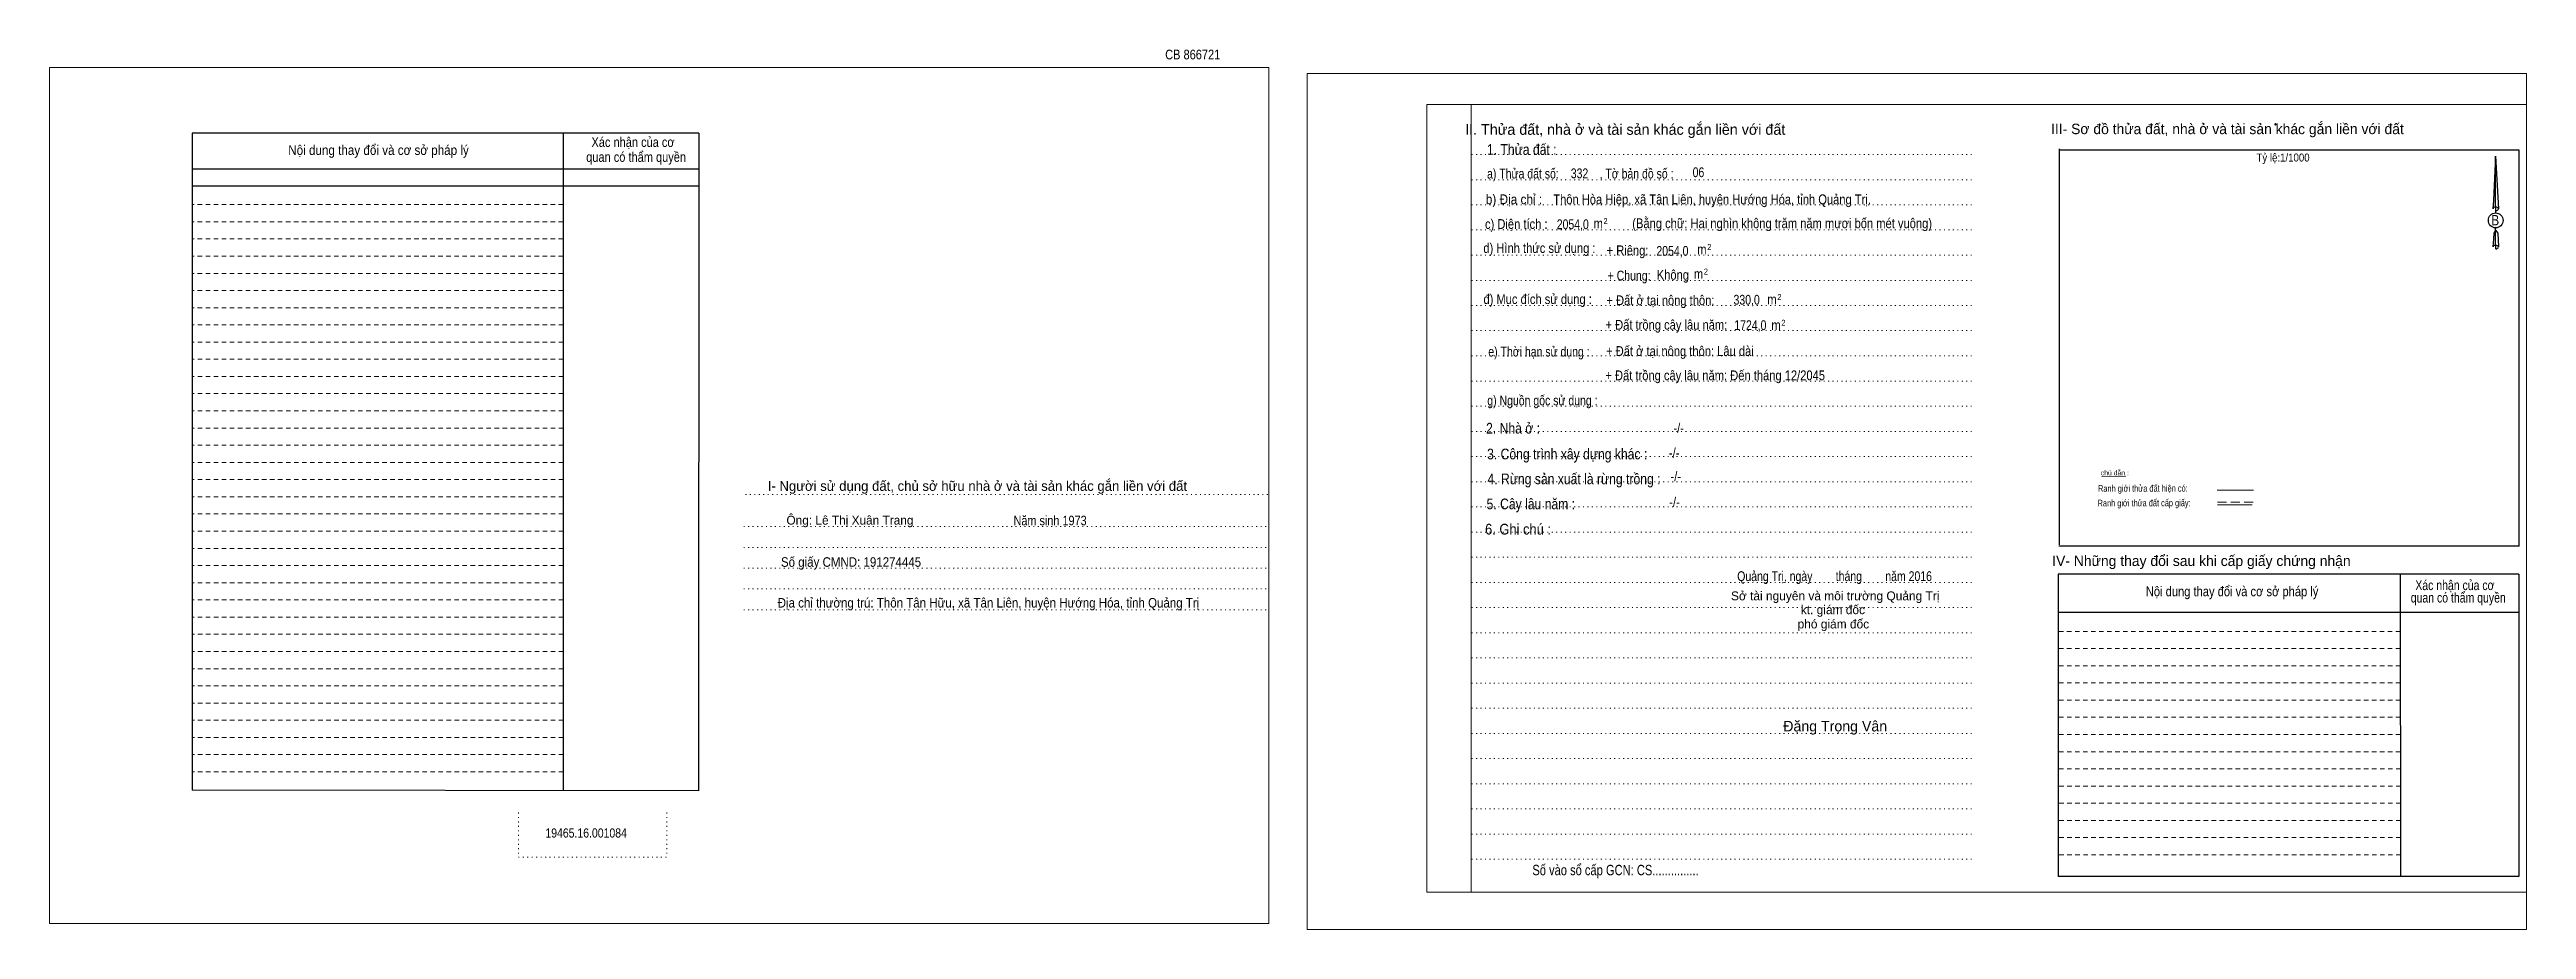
# Model space of a CAD drawing. Header units: metres. Extents: x 548548 to 550357, y 1838110 to 1838601.
# Drawn here: x 549523 to 550357, y 1838305 to 1838601 of the extents above; entities that cross this region are included whole.
import ezdxf
from ezdxf.enums import TextEntityAlignment as Align

# ---------------------------------------------------------------- set-up
doc = ezdxf.new("R2010")
doc.units = ezdxf.units.M
doc.header["$PDMODE"] = 32
doc.header["$PDSIZE"] = 0.5
for name, pattern in [('DOTTED', [1.5, 0.3, -1.2]), ('MEDIUM_DASHED', [4.5, 3, -1.5]), ('SHORT_DASHED', [2.7, 1.5, -1.2])]:
    doc.linetypes.add(name, pattern=pattern)
for name, color, linetype, lineweight in [('1', 7, 'DOTTED', 13), ('18', 7, 'Continuous', 25), ('2', 7, 'SHORT_DASHED', 13), ('28', 7, 'Continuous', 13), ('55', 7, 'Continuous', 13)]:
    doc.layers.add(name, color=color, linetype=linetype, lineweight=lineweight)
doc.layers.add('40', color=7, linetype='Continuous')

msp = doc.modelspace()

# ---------------------------------------------------------------- texts
at = {"layer": '18'}
for s, height, p in [('II. Thửa đất, nhà ở và tài sản khác gắn liền với đất', 3.6, (550053.25, 1838572.79)), ('Sở tài nguyên và môi trường Quảng Trị', 3, (550123.93, 1838416.13)), ('phó giám đốc', 3, (550123.31, 1838406.67)), ('kt. giám đốc', 3, (550123.15, 1838411.47)), ('Đặng Trọng Vân', 3.564, (550123.92, 1838372.01))]:
    msp.add_text(s, height=height, dxfattribs=at).set_placement(p, align=Align.CENTER)
for s, height, width, p in [('1. Thửa đất :', 3.6, 0.85, (550018.42, 1838566.05)), ('a) Thửa đất số:              , Tờ bản đồ số : ', 3.3, 0.8, (550038.605, 1838558.08)), ('332', 3.3, 0.8, (550037.865, 1838558.16)), ('06', 3.3, 0.8, (550077.9, 1838558.54)), ('b) Địa chỉ : ', 3.3, 0.9, (550016.35, 1838549.43)), (' Thôn Hòa Hiệp, xã Tân Liên, huyện Hướng Hóa, tỉnh Quảng Trị.', 3.3, 0.85, (550081.965, 1838549.42)), ('c) Diện tích :                                                   ', 3.3, 0.85, (550043.14, 1838541.11)), ('2054,0', 3.3, 0.8, (550035.59, 1838541.03)), (' m', 3.3, 0.85, (550043.645, 1838541.32)), ('2', 2, 0.75, (550046.625, 1838542.74)), ('(Bằng chữ: Hai nghìn không trăm năm mươi bốn mét vuông)', 3.3, 0.85, (550106.065, 1838541.36)), ('B', 3.456, 0.85, (550346.12, 1838542.33)), ('d) Hình thức sử dụng :', 3.3, 0.85, (550024.365, 1838533.02)), ('+ Riêng: ', 3.3, 0.85, (550054.54, 1838532.25)), ('2054,0', 3.3, 0.8, (550069.13, 1838532.07)), (' m', 3.3, 0.85, (550078.535, 1838532.62)), ('2', 2, 0.75, (550081.555, 1838534.04)), ('       + Chung:', 3.3, 0.8, (550051.1, 1838523.77)), ('Không', 3.3, 0.85, (550069.28, 1838524.01)), (' m', 3.3, 0.85, (550077.38, 1838524.33)), ('2', 2, 0.75, (550080.4, 1838525.77)), ('đ) Mục đích sử dụng :', 3.3, 0.85, (550023.765, 1838515.84)), ('+ Đất ở tại nông thôn:', 3.3, 0.85, (550065.1, 1838515.45)), ('330,0', 3.3, 0.8, (550094.115, 1838515.63)), (' m', 3.3, 0.85, (550102.125, 1838515.79)), ('2', 2, 0.75, (550105.145, 1838517.21)), ('+ Đất trồng cây lâu năm:', 3.3, 0.85, (550067.1, 1838507.2)), ('1724,0', 3.3, 0.8, (550095.37, 1838507.07)), (' m', 3.3, 0.85, (550103.485, 1838507.11)), ('2', 2, 0.75, (550106.505, 1838508.53)), ('e) Thời hạn sử dụng :', 3.3, 0.8, (550024.21, 1838498.18)), ('+ Đất ở tại nông thôn: Lâu dài', 3.3, 0.85, (550071.65, 1838498.37)), ('+ Đất trồng cây lâu năm: Đến tháng 12/2045', 3.3, 0.85, (550083.53, 1838490.19)), ('g) Nguồn gốc sử dụng :', 3.3, 0.8, (550025.37, 1838481.75)), ('2. Nhà ở :', 3.6, 0.85, (550015.48, 1838472.25)), ('3. Công trình xây dựng khác :', 3.6, 0.85, (550033.71, 1838463.57)), ('4. Rừng sản xuất là rừng trồng :', 3.6, 0.85, (550036, 1838455.19)), ('5. Cây lâu năm :', 3.6, 0.85, (550021.47, 1838446.77)), ('6. Ghi chú :', 3.6, 0.9, (550017.16, 1838438.27)), ('Quảng Trị, ngày        tháng        năm 2016', 3.3, 0.8, (550123.72, 1838422.61)), ('19465.16.001084', 3.1, 0.85, (549703.475, 1838336.29)), ('Số vào sổ cấp GCN: CS...............', 3.5, 0.8, (550049.97, 1838323.61))]:
    msp.add_text(s, height=height, dxfattribs=dict(at, width=width)).set_placement(p, align=Align.CENTER)
at = {"layer": '2'}
for s, height, width, p in [('Nội dung thay đổi và cơ sở pháp lý', 3.261, 0.9, (549633.59, 1838566.01)), ('Nội dung thay đổi và cơ sở pháp lý', 3.261, 0.9, (549633.59, 1838566.01)), (' quan có thẩm quyền', 3.261, 0.85, (549719.78, 1838563.69)), (' quan có thẩm quyền', 3.261, 0.85, (549719.78, 1838563.69)), ('Xác nhận của cơ', 3.261, 0.85, (549719.26, 1838568.69)), ('Xác nhận của cơ', 3.261, 0.85, (549719.26, 1838568.69)), ('Tỷ lệ:1/1000', 2.7, 0.9, (550274.675, 1838563.79))]:
    msp.add_text(s, height=height, dxfattribs=dict(at, width=width)).set_placement(p, align=Align.CENTER)
at = {"layer": '28'}
for s, height, p in [('III- Sơ đồ thửa đất, nhà ở và tài sản khác gắn liền với đất', 3.5, (550255.95, 1838573.01)), ('I- Người sử dụng đất, chủ sở hữu nhà ở và tài sản khác gắn liền với đất', 3.306, (549835.18, 1838452.97)), ('Ông: Lê Thị Xuân Trang', 2.98, (549792.285, 1838441.61)), ('IV- Những thay đổi sau khi cấp giấy chứng nhận', 3.5, (550247.2, 1838427.67))]:
    msp.add_text(s, height=height, dxfattribs=at).set_placement(p, align=Align.CENTER)
for s, height, width, p in [('-/-', 3.3, 0.85, (550071.24, 1838472.45)), ('-/-', 3.3, 0.85, (550069.72, 1838464.09)), ('-/-', 3.3, 0.85, (550070.26, 1838456.19)), ('-/-', 3.3, 0.85, (550069.84, 1838447.53)), ('Năm sinh 1973', 3.22, 0.85, (549859.645, 1838441.37)), ('Số giấy CMND: 191274445', 3.22, 0.9, (549792.64, 1838427.41)), ('Địa chỉ thường trú: Thôn Tân Hữu, xã Tân Liên, huyện Hướng Hóa, tỉnh Quảng Trị', 3.22, 0.9, (549838.915, 1838413.7)), ('Nội dung thay đổi và cơ sở pháp lý', 3.3, 0.85, (550257.53, 1838417.49)), (' quan có thẩm quyền', 3.3, 0.8, (550333.16, 1838415.39)), ('Xác nhận của cơ', 3.3, 0.8, (550332.52, 1838419.57))]:
    msp.add_text(s, height=height, dxfattribs=dict(at, width=width)).set_placement(p, align=Align.CENTER)
at = {"layer": '40', "width": 0.85}
msp.add_text('CB 866721', height=3.26, dxfattribs=at).set_placement((549907.66, 1838598.17), align=Align.CENTER)
at = {"layer": '55'}
msp.add_text('chú dẫn :', height=1.658, rotation=359.974, dxfattribs=at).set_placement((550218.055, 1838458.188), align=Align.CENTER)
at = {"layer": '55', "width": 0.8}
for s, height, p in [('Ranh giới thửa đất cấp giấy:', 2.248, (550227.902, 1838447.766)), ('Ranh giới thửa đất hiện có:', 2.258, (550227.492, 1838452.685))]:
    msp.add_text(s, height=height, rotation=0.135, dxfattribs=at).set_placement(p, align=Align.CENTER)

# ---------------------------------------------------------------- linework, layer by layer
at = {"layer": '1', "linetype": 'Continuous'}
for p, q in [((549986.41, 1838582.97), (550356.61, 1838582.97)), ((549986.41, 1838582.97), (549986.41, 1838317.97)), ((550356.61, 1838582.97), (550356.61, 1838315.75)), ((549986.41, 1838317.97), (550356.61, 1838317.97))]:
    msp.add_line(p, q, dxfattribs=at)
at = {"layer": '1'}
for p, q in [((550001.41, 1838582.97), (550001.41, 1838317.97)), ((550001.41, 1838582.97), (550001.41, 1838317.97)), ((550001.55, 1838566.17), (550170.63, 1838566.17)), ((550001.55, 1838557.69), (550170.63, 1838557.69)), ((550001.55, 1838549.23), (550170.63, 1838549.23)), ((550001.55, 1838540.77), (550170.63, 1838540.77)), ((550001.55, 1838532.29), (550170.63, 1838532.29)), ((550001.55, 1838523.81), (550170.63, 1838523.81)), ((550001.55, 1838515.33), (550170.63, 1838515.33)), ((550001.55, 1838506.89), (550170.63, 1838506.89)), ((550001.55, 1838498.39), (550170.63, 1838498.39)), ((550001.55, 1838489.93), (550170.63, 1838489.93)), ((550001.55, 1838481.45), (550170.63, 1838481.45)), ((550001.55, 1838472.99), (550170.63, 1838472.99)), ((550001.55, 1838464.51), (550170.63, 1838464.51)), ((549757.11, 1838451.75), (549933.23, 1838451.75)), ((550001.55, 1838456.05), (550170.63, 1838456.05)), ((549756.53, 1838440.93), (549932.63, 1838440.93)), ((550001.55, 1838447.57), (550170.63, 1838447.57)), ((549756.53, 1838433.93), (549932.63, 1838433.93)), ((550001.55, 1838439.09), (550170.63, 1838439.09)), ((549756.53, 1838426.93), (549932.63, 1838426.93)), ((550001.55, 1838430.61), (550170.63, 1838430.61)), ((549756.53, 1838419.95), (549932.63, 1838419.95)), ((550001.55, 1838422.15), (550170.63, 1838422.15)), ((549756.53, 1838412.93), (549932.63, 1838412.93)), ((550001.55, 1838413.69), (550170.63, 1838413.69)), ((550001.55, 1838405.21), (550170.63, 1838405.21)), ((550001.55, 1838396.73), (550170.63, 1838396.73)), ((550001.55, 1838388.27), (550170.63, 1838388.27)), ((550001.55, 1838379.81), (550170.63, 1838379.81)), ((550001.55, 1838371.33), (550170.63, 1838371.33)), ((550001.55, 1838362.85), (550170.63, 1838362.85)), ((550001.55, 1838354.37), (550170.63, 1838354.37)), ((549680.67, 1838344.69), (549680.67, 1838329.67)), ((549730.63, 1838344.69), (549730.63, 1838329.67)), ((550001.55, 1838345.93), (550170.63, 1838345.93)), ((550001.55, 1838337.45), (550170.63, 1838337.45)), ((549680.67, 1838329.67), (549730.63, 1838329.67)), ((550001.55, 1838328.97), (550170.63, 1838328.97))]:
    msp.add_line(p, q, dxfattribs=at)
at = {"layer": '1', "linetype": 'Continuous'}
for points in [[(549522.85, 1838307.39), (549933.25, 1838307.39), (549933.25, 1838595.39), (549522.85, 1838595.39)], [(549522.85, 1838595.39), (549933.25, 1838595.39), (549933.25, 1838307.39), (549522.85, 1838307.39)], [(549522.85, 1838307.39), (549933.25, 1838307.39), (549933.25, 1838595.39), (549522.85, 1838595.39)], [(549946.21, 1838305.37), (550356.61, 1838305.37), (550356.61, 1838593.37), (549946.21, 1838593.37)], [(550001.41, 1838582.97), (550356.61, 1838582.97), (550356.61, 1838317.97), (550001.41, 1838317.97)]]:
    msp.add_lwpolyline(points, close=True, dxfattribs=at)
at = {"layer": '18'}
for p, q in [((550346.23, 1838565.57), (550347.17, 1838547.89)), ((550346.23, 1838565.57), (550347.17, 1838547.89)), ((550346.23, 1838565.57), (550347.17, 1838547.89)), ((550345.47, 1838550.65), (550345.31, 1838547.93)), ((550346.23, 1838548.49), (550346.23, 1838547.81)), ((550346.23, 1838547.81), (550346.23, 1838547.29)), ((550346.23, 1838547.29), (550346.23, 1838546.61)), ((550346.23, 1838547.29), (550346.23, 1838546.61)), ((550346.23, 1838547.29), (550346.23, 1838546.61)), ((550346.23, 1838540.65), (550346.23, 1838541.45)), ((550346.23, 1838540.65), (550346.23, 1838541.45)), ((550346.23, 1838540.65), (550346.23, 1838541.45)), ((550347.17, 1838547.89), (550347.17, 1838547.93)), ((550346.23, 1838540.65), (550346.95, 1838539.69)), ((550346.23, 1838540.65), (550346.95, 1838539.69)), ((550346.23, 1838540.65), (550346.95, 1838539.69)), ((550346.23, 1838535.65), (550346.23, 1838534.97)), ((550346.23, 1838534.97), (550346.23, 1838534.45)), ((550346.95, 1838539.69), (550347.17, 1838535.05)), ((550346.95, 1838539.69), (550347.17, 1838535.05)), ((550346.95, 1838539.69), (550347.17, 1838535.05)), ((550347.17, 1838535.05), (550347.17, 1838535.09))]:
    msp.add_line(p, q, dxfattribs=at)
for points in [[(550346.23, 1838548.49), (550346.23, 1838565.57), (550345.47, 1838550.65)], [(550346.23, 1838535.65), (550346.23, 1838540.65), (550345.59, 1838539.69), (550345.47, 1838537.81), (550345.31, 1838535.09)]]:
    msp.add_lwpolyline(points, dxfattribs=at)
msp.add_ellipse((550346.267, 1838543.979), major_axis=(0, 2.516), ratio=0.983453, dxfattribs=at)
for centre, start_param, end_param in [((550346.268, 1838547.856), 1.5707963, 3.074452), ((550346.268, 1838547.856), 0.0671406, 1.5707963), ((550346.268, 1838547.856), 4.712389, 6.2831853), ((550346.268, 1838535.015), 2.4910694, 3.0742784), ((550346.268, 1838535.015), 1.5707963, 2.4910694), ((550346.268, 1838535.015), 0.0671406, 1.5707963), ((550346.268, 1838535.015), 4.712389, 6.2831853)]:
    msp.add_ellipse(centre, major_axis=(0.907, 0), ratio=0.655448, start_param=start_param, end_param=end_param, dxfattribs=at)
at = {"layer": '2', "linetype": 'Continuous', "lineweight": 25}
for p, q in [((549741.39, 1838573.29), (549570.85, 1838573.29)), ((549570.85, 1838573.29), (549570.85, 1838352.25)), ((549695.71, 1838573.29), (549695.77, 1838352.09)), ((549741.39, 1838561.23), (549571.07, 1838561.23)), ((549741.39, 1838555.45), (549571.07, 1838555.45))]:
    msp.add_line(p, q, dxfattribs=at)
at = {"layer": '2'}
for p, q in [((549695.71, 1838549.33), (549570.83, 1838549.33)), ((549695.71, 1838543.53), (549570.83, 1838543.53)), ((549695.71, 1838543.53), (549570.85, 1838543.53)), ((549695.71, 1838537.75), (549570.85, 1838537.75)), ((549695.71, 1838531.97), (549570.85, 1838531.97)), ((549695.71, 1838526.17), (549570.85, 1838526.17)), ((549695.71, 1838520.39), (549570.85, 1838520.39)), ((549695.71, 1838514.61), (549570.85, 1838514.61)), ((549695.73, 1838508.81), (549570.85, 1838508.81)), ((549695.73, 1838503.05), (549570.85, 1838503.05)), ((549695.73, 1838497.25), (549570.85, 1838497.25)), ((549695.75, 1838491.47), (549570.85, 1838491.47)), ((549695.75, 1838485.69), (549570.85, 1838485.69)), ((549695.75, 1838479.89), (549570.85, 1838479.89)), ((549695.75, 1838474.11), (549570.85, 1838474.11)), ((549695.75, 1838468.33), (549570.85, 1838468.33)), ((549695.75, 1838462.53), (549570.85, 1838462.53)), ((549695.75, 1838456.77), (549570.85, 1838456.77)), ((549695.75, 1838450.97), (549570.85, 1838450.97)), ((549695.75, 1838445.19), (549570.85, 1838445.19)), ((549695.75, 1838439.41), (549570.85, 1838439.41)), ((549695.75, 1838433.61), (549570.85, 1838433.61)), ((549695.77, 1838427.83), (549570.85, 1838427.83)), ((549695.77, 1838422.05), (549570.85, 1838422.05)), ((549695.77, 1838416.25), (549570.85, 1838416.25)), ((549695.77, 1838410.47), (549570.85, 1838410.47)), ((549695.79, 1838404.69), (549570.85, 1838404.69)), ((550314.15, 1838399.89), (550199.03, 1838399.89)), ((549695.79, 1838398.89), (549570.85, 1838398.89)), ((549695.79, 1838393.13), (549570.85, 1838393.13)), ((550314.17, 1838394.13), (550199.03, 1838394.13)), ((549695.79, 1838387.33), (549570.85, 1838387.33)), ((550314.17, 1838388.33), (550199.03, 1838388.33)), ((550314.19, 1838382.55), (550199.03, 1838382.55)), ((549695.79, 1838381.55), (549570.85, 1838381.55)), ((549695.79, 1838375.77), (549570.85, 1838375.77)), ((550314.19, 1838376.77), (550199.03, 1838376.77)), ((549695.79, 1838369.97), (549570.85, 1838369.97)), ((550314.19, 1838370.97), (550199.03, 1838370.97)), ((549695.79, 1838364.19), (549570.85, 1838364.19)), ((549695.79, 1838358.41), (549570.85, 1838358.41)), ((550314.19, 1838365.19), (550199.03, 1838365.19)), ((550314.21, 1838359.41), (550199.03, 1838359.41)), ((550314.23, 1838353.61), (550199.03, 1838353.61)), ((550314.23, 1838347.85), (550199.03, 1838347.85)), ((550314.23, 1838342.05), (550199.03, 1838342.05)), ((550314.23, 1838336.27), (550199.03, 1838336.27)), ((550314.25, 1838330.49), (550199.03, 1838330.49))]:
    msp.add_line(p, q, dxfattribs=at)
at = {"layer": '2', "linetype": 'Continuous', "lineweight": 25}
msp.add_lwpolyline([(549741.39, 1838573.29), (549741.29, 1838352.03), (549570.85, 1838352.25)], dxfattribs=at)
at = {"layer": '28', "lineweight": 25}
for p, q in [((550199.29, 1838568.09), (550199.29, 1838434.81)), ((550354.19, 1838434.37), (550199.15, 1838434.37)), ((550314.15, 1838424.97), (550314.25, 1838323.21)), ((550354.05, 1838424.97), (550353.99, 1838323.21)), ((550354.03, 1838412.05), (550199.03, 1838412.05)), ((550353.99, 1838323.21), (550199.03, 1838323.21))]:
    msp.add_line(p, q, dxfattribs=at)
at = {"layer": '28', "linetype": 'SHORT_DASHED'}
msp.add_line((550314.15, 1838405.69), (550199.03, 1838405.69), dxfattribs=at)
at = {"layer": '28', "lineweight": 25}
for points in [[(550354.19, 1838434.37), (550354.19, 1838567.65), (550199.15, 1838567.65)], [(550354.05, 1838424.97), (550199.03, 1838424.97), (550199.03, 1838323.21)]]:
    msp.add_lwpolyline(points, dxfattribs=at)
at = {"layer": '28'}
msp.add_point((550272.11, 1838576.29), dxfattribs=at)
at = {"layer": '55'}
for p, q in [((550213.73, 1838457.79), (550221.81, 1838457.89)), ((550252.51, 1838453.25), (550264.71, 1838453.25)), ((550252.63, 1838448.29), (550264.33, 1838448.29)), ((550252.63, 1838448.29), (550264.33, 1838448.29))]:
    msp.add_line(p, q, dxfattribs=at)
at = {"layer": '55', "linetype": 'MEDIUM_DASHED'}
msp.add_line((550252.61, 1838449.17), (550264.61, 1838449.17), dxfattribs=at)

msp.set_redraw_order([(e.dxf.handle, doc.entitydb.next_handle()) for e in msp.query("TEXT MTEXT ATTDEF DIMENSION ARC_DIMENSION")])  # texts and dimensions are drawn at this point

doc.saveas('drawing.dxf')
